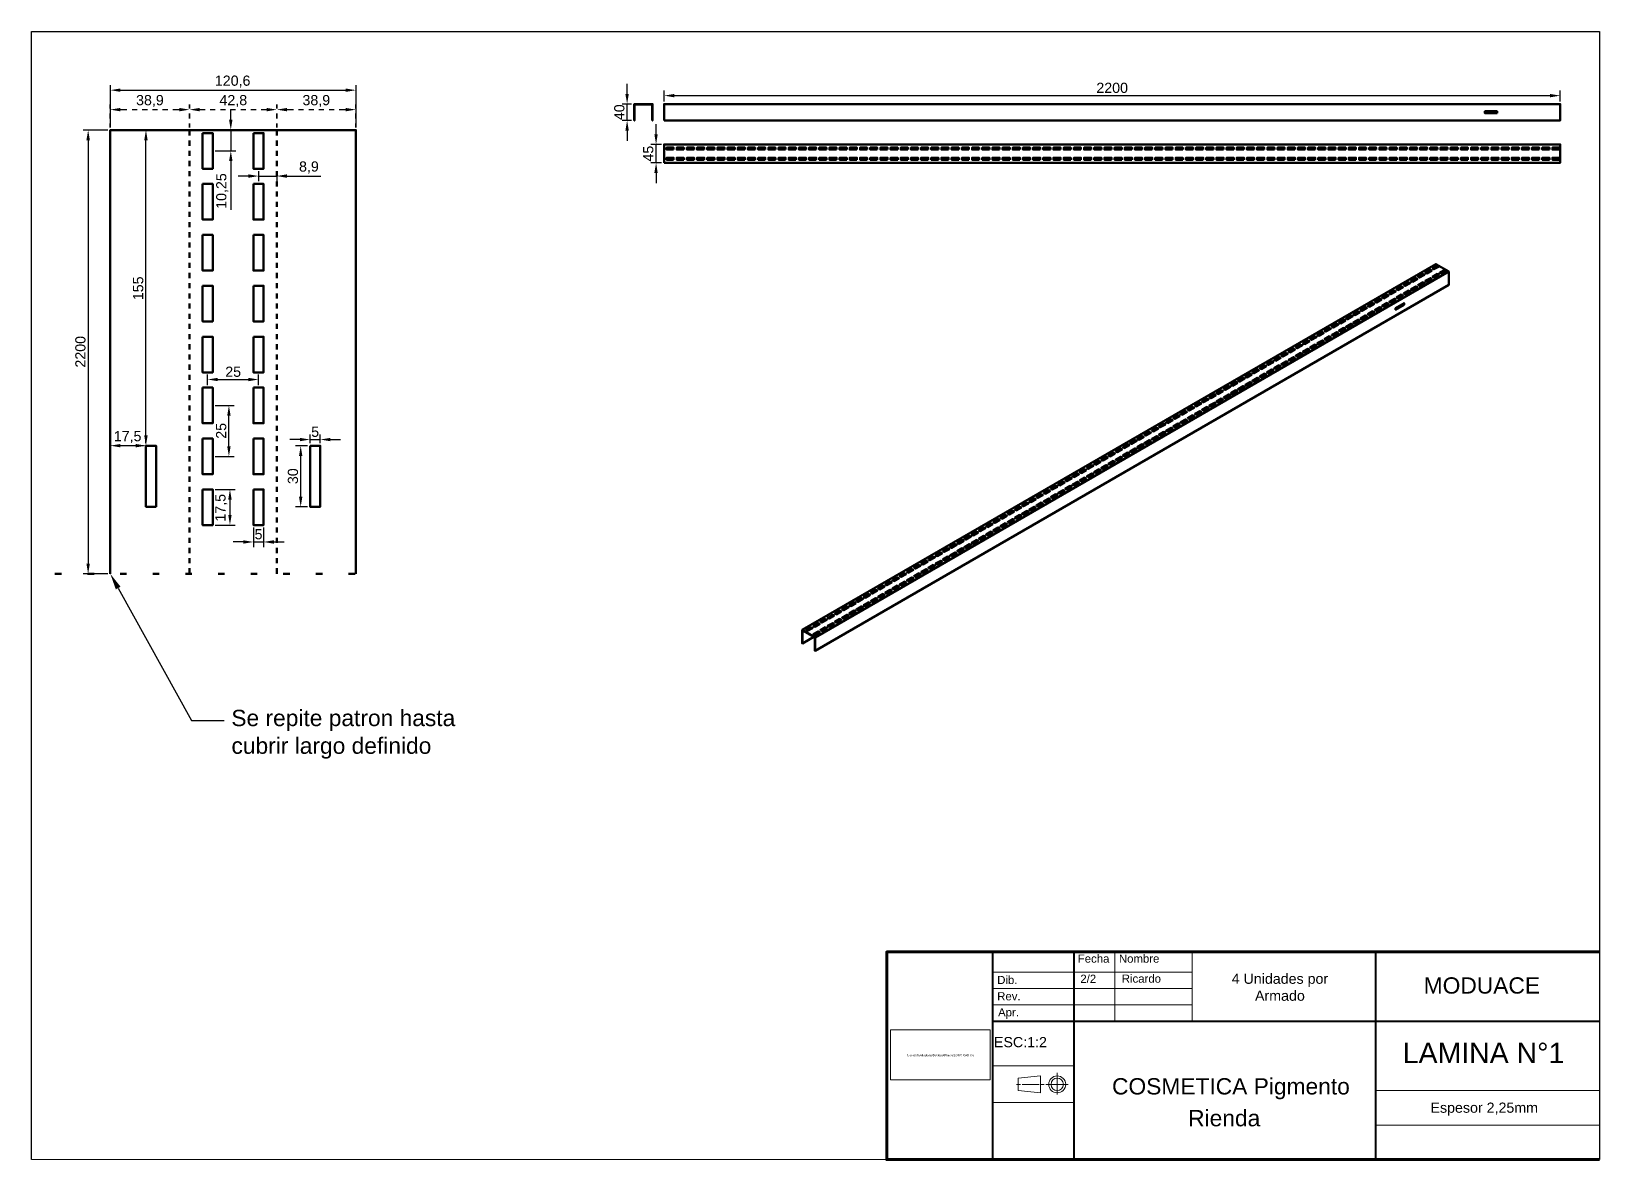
# Paper-space layout 'Rienda' of a CAD drawing. Header units: millimetres. Extents: x 25 to 410, y 10 to 287.
import ezdxf

# ---------------------------------------------------------------- set-up
doc = ezdxf.new("R2010")
doc.units = ezdxf.units.MM
for name, color, linetype in [('PDF4_0', 7, 'Continuous'), ('PDF4_MD_Visible', 7, 'Continuous'), ('PDF4_Rotulo', 7, 'Continuous'), ('PDF4_Texto', 7, 'Continuous')]:
    doc.layers.add(name, color=color, linetype=linetype)
doc.layers.add('PDF4_logo', color=7, linetype='Continuous', true_color=0xffffff)
doc.styles.add('PDF Arial', font='arial.ttf')
doc.styles.get("Standard").update_dxf_attribs({"font": 'arial.ttf'})
doc.dimstyles.new('ISO-25', dxfattribs={"dimtxt": 2.5, "dimasz": 2.5, "dimexe": 1.25, "dimexo": 0.625, "dimtad": 1, "dimtxsty": 'Standard', "dimcen": 2.5, "dimadec": 0, "dimazin": 0, "dimtfac": 1, "dimtmove": 0, "dimatfit": 3, "dimfxl": 1, "dimarcsym": 0})

psp = doc.layouts.new('Rienda')

# ---------------------------------------------------------------- texts
at = {"layer": 'PDF4_Texto', "attachment_point": 7, "style": 'PDF Arial'}
for s, insert, char_height in [('120,6', (70.205, 273.186), 2.5), ('38,9', (50.865, 268.409), 2.5), ('42,8', (71.341, 268.409), 2.5), ('38,9', (91.715, 268.409), 2.5), ('8,9', (90.869, 252.105), 2.5), ('25', (72.762, 202.152), 2.5), ('17,5', (45.391, 185.908), 2.5), ('5', (93.862, 187.409), 2.5), ('5', (79.961, 162.267), 2.5), ('Se repite patron hasta', (74.25, 115.225), 4.00002), ('cubrir largo definido', (74.282, 108.424), 4.00002), ('Fecha   Nombre', (282.051, 58.326), 2.00001), ('Dib.', (262.272, 53.084), 2), ('2/2', (282.676, 53.375), 2), ('Ricardo', (292.855, 53.41), 2), ('MODUACE', (366.971, 50.702), 4), ('Rev.', (262.268, 49.084), 2), ('Apr.', (262.487, 44.561), 2), ('ESC:1:2', (261.47, 37.567), 2.5), ('LAMINA N°1', (361.829, 33.694), 5), ('COSMETICA Pigmento', (290.459, 24.792), 4.00002), ('          Espesor 2,25mm', (358.936, 20.755), 2.50001), ('Rienda', (309.145, 18.128), 4)]:
    psp.add_mtext(s, dxfattribs=dict(at, insert=insert, char_height=char_height))
at = {"layer": 'PDF4_Texto', "char_height": 2.5, "attachment_point": 7, "rotation": 90, "style": 'PDF Arial'}
for s, insert in [('10,25', (73.494, 243.434)), ('155', (52.66, 221)), ('2200', (38.472, 204.453)), ('25', (73.032, 186.985)), ('30', (90.653, 175.851)), ('17,5', (73.284, 166.639))]:
    psp.add_mtext(s, dxfattribs=dict(at, insert=insert))
at = {"layer": 'PDF4_Texto', "insert": (331.673, 52.317), "char_height": 2.50001, "width": 31.96962, "attachment_point": 5, "style": 'PDF Arial'}
psp.add_mtext('4 Unidades por Armado', dxfattribs=at)
at = {"layer": 'PDF4_Texto', "color": 7, "true_color": 0xffffff, "insert": (240.073, 35.246), "char_height": 0.51026, "attachment_point": 7, "style": 'PDF Arial'}
psp.add_mtext('\\\\Users\\\\eliovilaplana\\\\Desktop\\\\Planos\\\\LOGO CAD.jpg', dxfattribs=at)

# ---------------------------------------------------------------- blocks, each defined once
blk = doc.blocks.new('*D339')
at = {"color": 0, "lineweight": -2, "transparency": 16777216}
for p, q in [((180.49, 269.77), (180.49, 272.47)), ((182.99, 271.22), (397.99, 271.22)), ((400.49, 269.77), (400.49, 272.47))]:
    blk.add_line(p, q, dxfattribs=at)
at = {"color": 0, "transparency": 16777216}
for points in [[(182.99, 271.64), (182.99, 270.81), (180.49, 271.22)], [(397.99, 271.64), (397.99, 270.81), (400.49, 271.22)]]:
    blk.add_solid(points, dxfattribs=at)
at = {"layer": 'Defpoints', "color": 0, "transparency": 16777216}
for p in [(400.49, 271.22), (180.49, 269.15), (400.49, 269.15)]:
    blk.add_point(p, dxfattribs=at)
at = {"color": 0, "transparency": 16777216, "insert": (290.49, 273.12), "char_height": 2.5, "attachment_point": 5}
blk.add_mtext('2200', dxfattribs=at)
blk = doc.blocks.new('*D340')
at = {"color": 0, "lineweight": -2, "transparency": 16777216}
for p, q in [((171.41, 271.65), (171.41, 274.15)), ((172.52, 269.15), (170.16, 269.15)), ((171.41, 265.15), (171.41, 269.15)), ((172.52, 265.15), (170.16, 265.15)), ((171.41, 262.65), (171.41, 260.15))]:
    blk.add_line(p, q, dxfattribs=at)
at = {"color": 0, "transparency": 16777216}
for points in [[(170.99, 271.65), (171.83, 271.65), (171.41, 269.15)], [(170.99, 262.65), (171.83, 262.65), (171.41, 265.15)]]:
    blk.add_solid(points, dxfattribs=at)
at = {"layer": 'Defpoints', "color": 0, "transparency": 16777216}
for p in [(171.41, 269.15), (173.15, 269.15), (173.15, 265.15)]:
    blk.add_point(p, dxfattribs=at)
at = {"color": 0, "transparency": 16777216, "insert": (169.51, 267.15), "char_height": 2.5, "attachment_point": 5, "rotation": 90}
blk.add_mtext('40', dxfattribs=at)
blk = doc.blocks.new('*D341')
at = {"color": 0, "lineweight": -2, "transparency": 16777216}
for p, q in [((178.52, 261.73), (178.52, 264.23)), ((179.86, 259.23), (177.27, 259.23)), ((178.52, 254.73), (178.52, 259.23)), ((179.86, 254.73), (177.27, 254.73)), ((178.52, 252.23), (178.52, 249.73))]:
    blk.add_line(p, q, dxfattribs=at)
at = {"color": 0, "transparency": 16777216}
for points in [[(178.1, 261.73), (178.93, 261.73), (178.52, 259.23)], [(178.1, 252.23), (178.93, 252.23), (178.52, 254.73)]]:
    blk.add_solid(points, dxfattribs=at)
at = {"layer": 'Defpoints', "color": 0, "transparency": 16777216}
for p in [(178.52, 259.23), (180.49, 259.23), (180.49, 254.73)]:
    blk.add_point(p, dxfattribs=at)
at = {"color": 0, "transparency": 16777216, "insert": (176.62, 256.98), "char_height": 2.5, "attachment_point": 5, "rotation": 90}
blk.add_mtext('45', dxfattribs=at)

# ---------------------------------------------------------------- dimensions: what is measured, and where the dimension line sits
for base, p1, p2, text, picture, middle in [((171.41, 269.145), (173.148, 265.145), (173.148, 269.145), '40', '*D340', (171.41, 267.145)), ((178.516, 259.232), (180.486, 254.732), (180.486, 259.232), '45', '*D341', (178.516, 256.982))]:
    dim = psp.add_linear_dim(base=base, p1=p1, p2=p2, angle=90, text=text, dimstyle='ISO-25')
    dim.commit()
    dim.dimension.update_dxf_attribs({"geometry": picture, "text_midpoint": middle, "dimtype": 160})
dim = psp.add_linear_dim(base=(400.487, 271.223), p1=(180.486, 269.145), p2=(400.487, 269.145), text='2200', dimstyle='ISO-25')
dim.commit()
dim.dimension.update_dxf_attribs({"geometry": '*D339', "text_midpoint": (290.486, 273.124)})

# ---------------------------------------------------------------- linework, layer by layer
at = {"layer": 'PDF4_0', "lineweight": 25}
for points in [[(25.159, 10), (25.159, 287.001), (410.161, 287.001), (410.161, 10)], [(44.535, 273.811), (44.535, 263.409), (44.535, 264.346)], [(104.835, 273.811), (104.835, 263.409), (104.835, 264.346)], [(47.035, 272.561), (102.335, 272.561)], [(44.535, 268.096), (44.535, 269.034)], [(44.535, 265.596), (44.535, 266.846)], [(47.035, 267.784), (48.635, 267.784)], [(49.885, 267.784), (51.135, 267.784)], [(52.385, 267.784), (53.635, 267.784)], [(54.885, 267.784), (56.135, 267.784)], [(57.385, 267.784), (58.635, 267.784)], [(59.885, 267.784), (61.485, 267.784)], [(66.485, 267.784), (67.81, 267.784)], [(69.06, 267.784), (70.31, 267.784)], [(71.56, 267.784), (72.81, 267.784)], [(74.06, 267.784), (75.31, 267.784)], [(74.119, 265.284), (74.119, 267.784)], [(76.56, 267.784), (77.81, 267.784)], [(79.06, 267.784), (80.31, 267.784)], [(81.56, 267.784), (82.886, 267.784)], [(87.886, 267.784), (89.485, 267.784)], [(90.736, 267.784), (91.985, 267.784)], [(93.236, 267.784), (94.485, 267.784)], [(95.736, 267.784), (96.985, 267.784)], [(98.236, 267.784), (99.485, 267.784)], [(100.736, 267.784), (102.335, 267.784)], [(104.835, 268.096), (104.835, 269.034)], [(104.835, 265.596), (104.835, 266.846)], [(43.91, 262.784), (37.847, 262.784)], [(52.66, 262.784), (52.035, 262.784)], [(70.31, 262.784), (75.368, 262.784)], [(74.119, 262.784), (74.119, 257.659)], [(39.097, 260.284), (39.097, 156.327)], [(53.285, 187.783), (53.285, 260.284)], [(70.31, 257.659), (75.368, 257.659)], [(74.119, 255.159), (74.119, 243.189)], [(78.435, 251.48), (75.935, 251.48)], [(80.935, 252.659), (80.935, 250.23)], [(80.935, 251.48), (85.386, 251.48)], [(85.386, 252.659), (85.386, 250.23)], [(87.886, 251.48), (96.195, 251.48)], [(68.435, 200.158), (68.435, 202.776)], [(70.935, 201.527), (78.435, 201.527)], [(80.935, 200.158), (80.935, 202.776)], [(70.31, 195.158), (74.907, 195.158)], [(73.656, 185.158), (73.656, 192.658)], [(44.535, 185.908), (44.535, 186.533)], [(50.785, 185.283), (47.035, 185.283)], [(52.66, 185.283), (52.035, 185.283)], [(53.285, 185.908), (53.285, 186.533)], [(91.085, 186.785), (88.585, 186.785)], [(92.961, 185.283), (90.027, 185.283)], [(93.585, 185.908), (93.585, 188.035)], [(93.585, 186.785), (96.085, 186.785)], [(96.085, 185.908), (96.085, 188.035)], [(98.585, 186.785), (101.085, 186.785)], [(70.31, 182.658), (74.907, 182.658)], [(91.278, 172.783), (91.278, 182.783)], [(70.31, 174.533), (75.159, 174.533)], [(73.909, 172.033), (73.909, 168.283)], [(92.961, 170.283), (90.027, 170.283)], [(70.31, 165.783), (75.159, 165.783)], [(79.685, 165.158), (79.685, 160.392)], [(82.185, 165.158), (82.185, 160.392)], [(77.185, 161.642), (74.685, 161.642)], [(79.685, 161.642), (82.185, 161.642)], [(84.685, 161.642), (87.185, 161.642)], [(43.91, 153.827), (37.847, 153.827)], [(46.474, 150.328), (64.5, 117.815), (72.5, 117.815)]]:
    psp.add_lwpolyline(points, dxfattribs=at)
at = {"layer": 'PDF4_0', "lineweight": 0}
psp.add_lwpolyline([(25.159, 10), (410.161, 10), (410.161, 287.001), (25.159, 287.001)], close=True, dxfattribs=at)
at = {"layer": 'PDF4_0', "lineweight": 25}
for points in [[(63.985, 269.034), (63.985, 268.096)], [(63.985, 266.846), (63.985, 265.596)], [(85.386, 269.034), (85.386, 268.096)], [(85.386, 266.846), (85.386, 265.596)], [(63.985, 264.346), (63.985, 263.409)], [(85.386, 264.346), (85.386, 263.409)]]:
    psp.add_lwpolyline(points, close=True, dxfattribs=at)
at = {"layer": 'PDF4_0', "lineweight": 50}
for points in [[(63.985, 262.784), (44.535, 262.784), (44.535, 153.827)], [(85.386, 262.784), (63.985, 262.784), (63.985, 261.431)], [(85.386, 261.431), (85.386, 262.784), (104.835, 262.784), (104.835, 153.827)], [(63.985, 260.181), (63.985, 258.931)], [(85.386, 260.181), (85.386, 258.931)], [(63.985, 257.681), (63.985, 256.43)], [(63.985, 255.181), (63.985, 253.93)], [(85.386, 257.681), (85.386, 256.43)], [(85.386, 255.181), (85.386, 253.93)], [(63.985, 252.681), (63.985, 251.43)], [(85.386, 252.681), (85.386, 251.43)], [(63.985, 250.181), (63.985, 248.93)], [(63.985, 247.681), (63.985, 246.43)], [(85.386, 250.181), (85.386, 248.93)], [(85.386, 247.681), (85.386, 246.43)], [(63.985, 245.181), (63.985, 243.93)], [(63.985, 242.681), (63.985, 241.43)], [(85.386, 245.181), (85.386, 243.93)], [(85.386, 242.681), (85.386, 241.43)], [(63.985, 240.181), (63.985, 238.93)], [(85.386, 240.181), (85.386, 238.93)], [(63.985, 237.68), (63.985, 236.43)], [(63.985, 235.18), (63.985, 233.93)], [(85.386, 237.68), (85.386, 236.43)], [(85.386, 235.18), (85.386, 233.93)], [(63.985, 232.68), (63.985, 231.43)], [(85.386, 232.68), (85.386, 231.43)], [(63.985, 230.18), (63.985, 228.93)], [(63.985, 227.68), (63.985, 226.43)], [(85.386, 230.18), (85.386, 228.93)], [(85.386, 227.68), (85.386, 226.43)], [(63.985, 225.18), (63.985, 223.93)], [(85.386, 225.18), (85.386, 223.93)], [(63.985, 222.68), (63.985, 221.43)], [(63.985, 220.18), (63.985, 218.93)], [(85.386, 222.68), (85.386, 221.43)], [(85.386, 220.18), (85.386, 218.93)], [(63.985, 217.68), (63.985, 216.43)], [(85.386, 217.68), (85.386, 216.43)], [(63.985, 215.18), (63.985, 213.93)], [(63.985, 212.68), (63.985, 211.43)], [(85.386, 215.18), (85.386, 213.93)], [(85.386, 212.68), (85.386, 211.43)], [(63.985, 210.18), (63.985, 208.93)], [(85.386, 210.18), (85.386, 208.93)], [(63.985, 207.68), (63.985, 206.43)], [(63.985, 205.18), (63.985, 203.93)], [(85.386, 207.68), (85.386, 206.43)], [(85.386, 205.18), (85.386, 203.93)], [(63.985, 202.68), (63.985, 201.43)], [(85.386, 202.68), (85.386, 201.43)], [(63.985, 200.18), (63.985, 198.93)], [(63.985, 197.68), (63.985, 196.43)], [(85.386, 200.18), (85.386, 198.93)], [(85.386, 197.68), (85.386, 196.43)], [(63.985, 195.18), (63.985, 193.93)], [(63.985, 192.68), (63.985, 191.43)], [(85.386, 195.18), (85.386, 193.93)], [(85.386, 192.68), (85.386, 191.43)], [(63.985, 190.18), (63.985, 188.93)], [(85.386, 190.18), (85.386, 188.93)], [(63.985, 187.68), (63.985, 186.43)], [(63.985, 185.18), (63.985, 183.93)], [(85.386, 187.68), (85.386, 186.43)], [(85.386, 185.18), (85.386, 183.93)], [(63.985, 182.68), (63.985, 181.43)], [(85.386, 182.68), (85.386, 181.43)], [(63.985, 180.18), (63.985, 178.93)], [(63.985, 177.68), (63.985, 176.43)], [(85.386, 180.18), (85.386, 178.93)], [(85.386, 177.68), (85.386, 176.43)], [(63.985, 175.18), (63.985, 173.93)], [(85.386, 175.18), (85.386, 173.93)], [(63.985, 172.68), (63.985, 171.43)], [(63.985, 170.18), (63.985, 168.93)], [(85.386, 172.68), (85.386, 171.43)], [(85.386, 170.18), (85.386, 168.93)], [(63.985, 167.68), (63.985, 166.43)], [(85.386, 167.68), (85.386, 166.43)], [(63.985, 165.18), (63.985, 163.93)], [(63.985, 162.68), (63.985, 161.43)], [(85.386, 165.18), (85.386, 163.93)], [(85.386, 162.68), (85.386, 161.43)], [(63.985, 160.18), (63.985, 158.93)], [(85.386, 160.18), (85.386, 158.93)], [(63.985, 157.68), (63.985, 156.43)], [(63.985, 155.18), (63.985, 153.827)], [(85.386, 157.68), (85.386, 156.43)], [(85.386, 155.18), (85.386, 153.827)], [(32.522, 153.827), (30.917, 153.827)], [(40.536, 153.827), (38.931, 153.827)], [(48.549, 153.827), (46.944, 153.827)], [(56.562, 153.827), (54.957, 153.827)], [(64.576, 153.827), (62.971, 153.827)], [(72.589, 153.827), (70.984, 153.827)], [(80.602, 153.827), (78.997, 153.827)], [(88.616, 153.827), (87.011, 153.827)], [(96.629, 153.827), (95.024, 153.827)], [(104.642, 153.827), (103.037, 153.827)]]:
    psp.add_lwpolyline(points, dxfattribs=at)
for points in [[(67.185, 262.034), (67.185, 253.283), (69.685, 253.283), (69.685, 262.034)], [(79.685, 262.034), (79.685, 253.283), (82.185, 253.283), (82.185, 262.034)], [(67.185, 249.534), (67.185, 240.783), (69.685, 240.783), (69.685, 249.534)], [(79.685, 249.534), (79.685, 240.783), (82.185, 240.783), (82.185, 249.534)], [(67.185, 237.034), (67.185, 228.283), (69.685, 228.283), (69.685, 237.034)], [(79.685, 237.034), (79.685, 228.283), (82.185, 228.283), (82.185, 237.034)], [(67.185, 224.534), (67.185, 215.783), (69.685, 215.783), (69.685, 224.534)], [(79.685, 224.534), (79.685, 215.783), (82.185, 215.783), (82.185, 224.534)], [(67.185, 212.034), (67.185, 203.283), (69.685, 203.283), (69.685, 212.034)], [(79.685, 212.034), (79.685, 203.283), (82.185, 203.283), (82.185, 212.034)], [(67.185, 199.533), (67.185, 190.783), (69.685, 190.783), (69.685, 199.533)], [(79.685, 199.533), (79.685, 190.783), (82.185, 190.783), (82.185, 199.533)], [(55.785, 170.283), (55.785, 185.283), (53.285, 185.283), (53.285, 170.283)], [(67.185, 187.033), (67.185, 178.283), (69.685, 178.283), (69.685, 187.033)], [(79.685, 187.033), (79.685, 178.283), (82.185, 178.283), (82.185, 187.033)], [(93.585, 185.283), (93.585, 170.283), (96.085, 170.283), (96.085, 185.283)], [(67.185, 174.533), (67.185, 165.783), (69.685, 165.783), (69.685, 174.533)], [(79.685, 174.533), (79.685, 165.783), (82.185, 165.783), (82.185, 174.533)]]:
    psp.add_lwpolyline(points, close=True, dxfattribs=at)
at = {"layer": 'PDF4_0', "transparency": 33554559}
for points in [[(47.035, 272.977), (47.035, 272.144), (44.535, 272.561)], [(102.335, 272.977), (102.335, 272.144), (104.835, 272.561)], [(47.035, 268.2), (47.035, 267.367), (44.535, 267.784)], [(61.485, 268.2), (61.485, 267.367), (63.985, 267.784)], [(66.485, 268.2), (66.485, 267.367), (63.985, 267.784)], [(82.886, 268.2), (82.886, 267.367), (85.386, 267.784)], [(87.886, 268.2), (87.886, 267.367), (85.386, 267.784)], [(102.335, 268.2), (102.335, 267.367), (104.835, 267.784)], [(38.68, 260.284), (39.514, 260.284), (39.097, 262.784)], [(52.868, 260.284), (53.702, 260.284), (53.285, 262.784)], [(73.702, 265.284), (74.535, 265.284), (74.119, 262.784)], [(73.702, 255.159), (74.535, 255.159), (74.119, 257.659)], [(78.435, 251.897), (78.435, 251.063), (80.935, 251.48)], [(87.886, 251.897), (87.886, 251.063), (85.386, 251.48)], [(70.935, 201.943), (70.935, 201.11), (68.435, 201.527)], [(78.435, 201.943), (78.435, 201.11), (80.935, 201.527)], [(73.24, 192.658), (74.074, 192.658), (73.656, 195.158)], [(47.035, 185.7), (47.035, 184.867), (44.535, 185.283)], [(50.785, 185.7), (50.785, 184.867), (53.285, 185.283)], [(52.868, 187.783), (53.702, 187.783), (53.285, 185.283)], [(73.24, 185.158), (74.074, 185.158), (73.656, 182.658)], [(90.861, 182.783), (91.694, 182.783), (91.278, 185.283)], [(91.085, 187.201), (91.085, 186.368), (93.585, 186.785)], [(98.585, 187.201), (98.585, 186.368), (96.085, 186.785)], [(73.493, 172.033), (74.326, 172.033), (73.909, 174.533)], [(90.861, 172.783), (91.694, 172.783), (91.278, 170.283)], [(73.493, 168.283), (74.326, 168.283), (73.909, 165.783)], [(77.185, 162.059), (77.185, 161.225), (79.685, 161.642)], [(84.685, 162.059), (84.685, 161.225), (82.185, 161.642)], [(38.68, 156.327), (39.514, 156.327), (39.097, 153.827)], [(45.892, 150.005), (44.535, 153.827), (47.057, 150.652)]]:
    psp.add_solid(points, dxfattribs=at)
at = {"layer": 'PDF4_logo', "lineweight": 13}
psp.add_lwpolyline([(236.067, 29.608), (236.067, 41.854), (260.56, 41.854), (260.56, 29.608)], close=True, dxfattribs=at)
at = {"layer": 'PDF4_MD_Visible', "lineweight": 50}
for points in [[(177.538, 265.145), (177.648, 265.145), (177.648, 269.145), (173.148, 269.145), (173.148, 265.145), (173.257, 265.145), (173.257, 269.035), (177.538, 269.035)], [(180.486, 265.145), (400.487, 265.145), (400.487, 269.145), (180.486, 269.145)], [(384.987, 266.895), (381.987, 266.895), (381.987, 267.395), (384.987, 267.395)], [(180.486, 254.732), (180.486, 259.232), (400.487, 259.232), (400.487, 254.732)], [(182.835, 257.982), (181.085, 257.982), (181.085, 258.482), (182.835, 258.482)], [(185.335, 257.982), (183.586, 257.982), (183.586, 258.482), (185.335, 258.482)], [(187.835, 257.982), (186.086, 257.982), (186.086, 258.482), (187.835, 258.482)], [(190.335, 257.982), (188.586, 257.982), (188.586, 258.482), (190.335, 258.482)], [(192.835, 257.982), (191.086, 257.982), (191.086, 258.482), (192.835, 258.482)], [(195.335, 257.982), (193.586, 257.982), (193.586, 258.482), (195.335, 258.482)], [(197.835, 257.982), (196.086, 257.982), (196.086, 258.482), (197.835, 258.482)], [(200.335, 257.982), (198.586, 257.982), (198.586, 258.482), (200.335, 258.482)], [(202.835, 257.982), (201.086, 257.982), (201.086, 258.482), (202.835, 258.482)], [(205.335, 257.982), (203.586, 257.982), (203.586, 258.482), (205.335, 258.482)], [(207.835, 257.982), (206.086, 257.982), (206.086, 258.482), (207.835, 258.482)], [(210.335, 257.982), (208.586, 257.982), (208.586, 258.482), (210.335, 258.482)], [(212.836, 257.982), (211.086, 257.982), (211.086, 258.482), (212.836, 258.482)], [(215.336, 257.982), (213.586, 257.982), (213.586, 258.482), (215.336, 258.482)], [(217.836, 257.982), (216.086, 257.982), (216.086, 258.482), (217.836, 258.482)], [(220.336, 257.982), (218.586, 257.982), (218.586, 258.482), (220.336, 258.482)], [(222.836, 257.982), (221.086, 257.982), (221.086, 258.482), (222.836, 258.482)], [(225.336, 257.982), (223.586, 257.982), (223.586, 258.482), (225.336, 258.482)], [(227.836, 257.982), (226.086, 257.982), (226.086, 258.482), (227.836, 258.482)], [(230.336, 257.982), (228.586, 257.982), (228.586, 258.482), (230.336, 258.482)], [(232.836, 257.982), (231.086, 257.982), (231.086, 258.482), (232.836, 258.482)], [(235.336, 257.982), (233.586, 257.982), (233.586, 258.482), (235.336, 258.482)], [(237.836, 257.982), (236.086, 257.982), (236.086, 258.482), (237.836, 258.482)], [(240.336, 257.982), (238.586, 257.982), (238.586, 258.482), (240.336, 258.482)], [(242.836, 257.982), (241.086, 257.982), (241.086, 258.482), (242.836, 258.482)], [(245.336, 257.982), (243.586, 257.982), (243.586, 258.482), (245.336, 258.482)], [(247.836, 257.982), (246.086, 257.982), (246.086, 258.482), (247.836, 258.482)], [(250.336, 257.982), (248.586, 257.982), (248.586, 258.482), (250.336, 258.482)], [(252.836, 257.982), (251.086, 257.982), (251.086, 258.482), (252.836, 258.482)], [(255.336, 257.982), (253.586, 257.982), (253.586, 258.482), (255.336, 258.482)], [(257.836, 257.982), (256.086, 257.982), (256.086, 258.482), (257.836, 258.482)], [(260.336, 257.982), (258.586, 257.982), (258.586, 258.482), (260.336, 258.482)], [(262.836, 257.982), (261.086, 257.982), (261.086, 258.482), (262.836, 258.482)], [(265.336, 257.982), (263.586, 257.982), (263.586, 258.482), (265.336, 258.482)], [(267.836, 257.982), (266.086, 257.982), (266.086, 258.482), (267.836, 258.482)], [(270.336, 257.982), (268.586, 257.982), (268.586, 258.482), (270.336, 258.482)], [(272.836, 257.982), (271.086, 257.982), (271.086, 258.482), (272.836, 258.482)], [(275.336, 257.982), (273.586, 257.982), (273.586, 258.482), (275.336, 258.482)], [(277.836, 257.982), (276.086, 257.982), (276.086, 258.482), (277.836, 258.482)], [(280.336, 257.982), (278.586, 257.982), (278.586, 258.482), (280.336, 258.482)], [(282.836, 257.982), (281.086, 257.982), (281.086, 258.482), (282.836, 258.482)], [(285.336, 257.982), (283.586, 257.982), (283.586, 258.482), (285.336, 258.482)], [(287.836, 257.982), (286.086, 257.982), (286.086, 258.482), (287.836, 258.482)], [(290.336, 257.982), (288.586, 257.982), (288.586, 258.482), (290.336, 258.482)], [(292.836, 257.982), (291.086, 257.982), (291.086, 258.482), (292.836, 258.482)], [(295.336, 257.982), (293.586, 257.982), (293.586, 258.482), (295.336, 258.482)], [(297.836, 257.982), (296.086, 257.982), (296.086, 258.482), (297.836, 258.482)], [(300.336, 257.982), (298.586, 257.982), (298.586, 258.482), (300.336, 258.482)], [(302.836, 257.982), (301.086, 257.982), (301.086, 258.482), (302.836, 258.482)], [(305.336, 257.982), (303.586, 257.982), (303.586, 258.482), (305.336, 258.482)], [(307.836, 257.982), (306.086, 257.982), (306.086, 258.482), (307.836, 258.482)], [(310.336, 257.982), (308.586, 257.982), (308.586, 258.482), (310.336, 258.482)], [(312.836, 257.982), (311.086, 257.982), (311.086, 258.482), (312.836, 258.482)], [(315.336, 257.982), (313.586, 257.982), (313.586, 258.482), (315.336, 258.482)], [(317.836, 257.982), (316.086, 257.982), (316.086, 258.482), (317.836, 258.482)], [(320.336, 257.982), (318.586, 257.982), (318.586, 258.482), (320.336, 258.482)], [(322.836, 257.982), (321.086, 257.982), (321.086, 258.482), (322.836, 258.482)], [(325.336, 257.982), (323.586, 257.982), (323.586, 258.482), (325.336, 258.482)], [(327.836, 257.982), (326.086, 257.982), (326.086, 258.482), (327.836, 258.482)], [(330.336, 257.982), (328.586, 257.982), (328.586, 258.482), (330.336, 258.482)], [(332.836, 257.982), (331.086, 257.982), (331.086, 258.482), (332.836, 258.482)], [(335.337, 257.982), (333.586, 257.982), (333.586, 258.482), (335.337, 258.482)], [(337.837, 257.982), (336.086, 257.982), (336.086, 258.482), (337.837, 258.482)], [(340.337, 257.982), (338.586, 257.982), (338.586, 258.482), (340.337, 258.482)], [(342.837, 257.982), (341.086, 257.982), (341.086, 258.482), (342.837, 258.482)], [(345.337, 257.982), (343.586, 257.982), (343.586, 258.482), (345.337, 258.482)], [(347.837, 257.982), (346.086, 257.982), (346.086, 258.482), (347.837, 258.482)], [(350.337, 257.982), (348.587, 257.982), (348.587, 258.482), (350.337, 258.482)], [(352.837, 257.982), (351.087, 257.982), (351.087, 258.482), (352.837, 258.482)], [(355.337, 257.982), (353.587, 257.982), (353.587, 258.482), (355.337, 258.482)], [(357.837, 257.982), (356.087, 257.982), (356.087, 258.482), (357.837, 258.482)], [(360.337, 257.982), (358.587, 257.982), (358.587, 258.482), (360.337, 258.482)], [(362.837, 257.982), (361.087, 257.982), (361.087, 258.482), (362.837, 258.482)], [(365.337, 257.982), (363.587, 257.982), (363.587, 258.482), (365.337, 258.482)], [(367.837, 257.982), (366.087, 257.982), (366.087, 258.482), (367.837, 258.482)], [(370.337, 257.982), (368.587, 257.982), (368.587, 258.482), (370.337, 258.482)], [(372.837, 257.982), (371.087, 257.982), (371.087, 258.482), (372.837, 258.482)], [(375.337, 257.982), (373.587, 257.982), (373.587, 258.482), (375.337, 258.482)], [(377.837, 257.982), (376.087, 257.982), (376.087, 258.482), (377.837, 258.482)], [(380.337, 257.982), (378.587, 257.982), (378.587, 258.482), (380.337, 258.482)], [(382.837, 257.982), (381.087, 257.982), (381.087, 258.482), (382.837, 258.482)], [(385.337, 257.982), (383.587, 257.982), (383.587, 258.482), (385.337, 258.482)], [(387.837, 257.982), (386.087, 257.982), (386.087, 258.482), (387.837, 258.482)], [(390.337, 257.982), (388.587, 257.982), (388.587, 258.482), (390.337, 258.482)], [(392.837, 257.982), (391.087, 257.982), (391.087, 258.482), (392.837, 258.482)], [(395.337, 257.982), (393.587, 257.982), (393.587, 258.482), (395.337, 258.482)], [(397.837, 257.982), (396.087, 257.982), (396.087, 258.482), (397.837, 258.482)], [(400.337, 257.982), (398.587, 257.982), (398.587, 258.482), (400.337, 258.482)], [(182.835, 255.482), (181.085, 255.482), (181.085, 255.982), (182.835, 255.982)], [(185.335, 255.482), (183.586, 255.482), (183.586, 255.982), (185.335, 255.982)], [(187.835, 255.482), (186.086, 255.482), (186.086, 255.982), (187.835, 255.982)], [(190.335, 255.482), (188.586, 255.482), (188.586, 255.982), (190.335, 255.982)], [(192.835, 255.482), (191.086, 255.482), (191.086, 255.982), (192.835, 255.982)], [(195.335, 255.482), (193.586, 255.482), (193.586, 255.982), (195.335, 255.982)], [(197.835, 255.482), (196.086, 255.482), (196.086, 255.982), (197.835, 255.982)], [(200.335, 255.482), (198.586, 255.482), (198.586, 255.982), (200.335, 255.982)], [(202.835, 255.482), (201.086, 255.482), (201.086, 255.982), (202.835, 255.982)], [(205.335, 255.482), (203.586, 255.482), (203.586, 255.982), (205.335, 255.982)], [(207.835, 255.482), (206.086, 255.482), (206.086, 255.982), (207.835, 255.982)], [(210.335, 255.482), (208.586, 255.482), (208.586, 255.982), (210.335, 255.982)], [(212.836, 255.482), (211.086, 255.482), (211.086, 255.982), (212.836, 255.982)], [(215.336, 255.482), (213.586, 255.482), (213.586, 255.982), (215.336, 255.982)], [(217.836, 255.482), (216.086, 255.482), (216.086, 255.982), (217.836, 255.982)], [(220.336, 255.482), (218.586, 255.482), (218.586, 255.982), (220.336, 255.982)], [(222.836, 255.482), (221.086, 255.482), (221.086, 255.982), (222.836, 255.982)], [(225.336, 255.482), (223.586, 255.482), (223.586, 255.982), (225.336, 255.982)], [(227.836, 255.482), (226.086, 255.482), (226.086, 255.982), (227.836, 255.982)], [(230.336, 255.482), (228.586, 255.482), (228.586, 255.982), (230.336, 255.982)], [(232.836, 255.482), (231.086, 255.482), (231.086, 255.982), (232.836, 255.982)], [(235.336, 255.482), (233.586, 255.482), (233.586, 255.982), (235.336, 255.982)], [(237.836, 255.482), (236.086, 255.482), (236.086, 255.982), (237.836, 255.982)], [(240.336, 255.482), (238.586, 255.482), (238.586, 255.982), (240.336, 255.982)], [(242.836, 255.482), (241.086, 255.482), (241.086, 255.982), (242.836, 255.982)], [(245.336, 255.482), (243.586, 255.482), (243.586, 255.982), (245.336, 255.982)], [(247.836, 255.482), (246.086, 255.482), (246.086, 255.982), (247.836, 255.982)], [(250.336, 255.482), (248.586, 255.482), (248.586, 255.982), (250.336, 255.982)], [(252.836, 255.482), (251.086, 255.482), (251.086, 255.982), (252.836, 255.982)], [(255.336, 255.482), (253.586, 255.482), (253.586, 255.982), (255.336, 255.982)], [(257.836, 255.482), (256.086, 255.482), (256.086, 255.982), (257.836, 255.982)], [(260.336, 255.482), (258.586, 255.482), (258.586, 255.982), (260.336, 255.982)], [(262.836, 255.482), (261.086, 255.482), (261.086, 255.982), (262.836, 255.982)], [(265.336, 255.482), (263.586, 255.482), (263.586, 255.982), (265.336, 255.982)], [(267.836, 255.482), (266.086, 255.482), (266.086, 255.982), (267.836, 255.982)], [(270.336, 255.482), (268.586, 255.482), (268.586, 255.982), (270.336, 255.982)], [(272.836, 255.482), (271.086, 255.482), (271.086, 255.982), (272.836, 255.982)], [(275.336, 255.482), (273.586, 255.482), (273.586, 255.982), (275.336, 255.982)], [(277.836, 255.482), (276.086, 255.482), (276.086, 255.982), (277.836, 255.982)], [(280.336, 255.482), (278.586, 255.482), (278.586, 255.982), (280.336, 255.982)], [(282.836, 255.482), (281.086, 255.482), (281.086, 255.982), (282.836, 255.982)], [(285.336, 255.482), (283.586, 255.482), (283.586, 255.982), (285.336, 255.982)], [(287.836, 255.482), (286.086, 255.482), (286.086, 255.982), (287.836, 255.982)], [(290.336, 255.482), (288.586, 255.482), (288.586, 255.982), (290.336, 255.982)], [(292.836, 255.482), (291.086, 255.482), (291.086, 255.982), (292.836, 255.982)], [(295.336, 255.482), (293.586, 255.482), (293.586, 255.982), (295.336, 255.982)], [(297.836, 255.482), (296.086, 255.482), (296.086, 255.982), (297.836, 255.982)], [(300.336, 255.482), (298.586, 255.482), (298.586, 255.982), (300.336, 255.982)], [(302.836, 255.482), (301.086, 255.482), (301.086, 255.982), (302.836, 255.982)], [(305.336, 255.482), (303.586, 255.482), (303.586, 255.982), (305.336, 255.982)], [(307.836, 255.482), (306.086, 255.482), (306.086, 255.982), (307.836, 255.982)], [(310.336, 255.482), (308.586, 255.482), (308.586, 255.982), (310.336, 255.982)], [(312.836, 255.482), (311.086, 255.482), (311.086, 255.982), (312.836, 255.982)], [(315.336, 255.482), (313.586, 255.482), (313.586, 255.982), (315.336, 255.982)], [(317.836, 255.482), (316.086, 255.482), (316.086, 255.982), (317.836, 255.982)], [(320.336, 255.482), (318.586, 255.482), (318.586, 255.982), (320.336, 255.982)], [(322.836, 255.482), (321.086, 255.482), (321.086, 255.982), (322.836, 255.982)], [(325.336, 255.482), (323.586, 255.482), (323.586, 255.982), (325.336, 255.982)], [(327.836, 255.482), (326.086, 255.482), (326.086, 255.982), (327.836, 255.982)], [(330.336, 255.482), (328.586, 255.482), (328.586, 255.982), (330.336, 255.982)], [(332.836, 255.482), (331.086, 255.482), (331.086, 255.982), (332.836, 255.982)], [(335.337, 255.482), (333.586, 255.482), (333.586, 255.982), (335.337, 255.982)], [(337.837, 255.482), (336.086, 255.482), (336.086, 255.982), (337.837, 255.982)], [(340.337, 255.482), (338.586, 255.482), (338.586, 255.982), (340.337, 255.982)], [(342.837, 255.482), (341.086, 255.482), (341.086, 255.982), (342.837, 255.982)], [(345.337, 255.482), (343.586, 255.482), (343.586, 255.982), (345.337, 255.982)], [(347.837, 255.482), (346.086, 255.482), (346.086, 255.982), (347.837, 255.982)], [(350.337, 255.482), (348.587, 255.482), (348.587, 255.982), (350.337, 255.982)], [(352.837, 255.482), (351.087, 255.482), (351.087, 255.982), (352.837, 255.982)], [(355.337, 255.482), (353.587, 255.482), (353.587, 255.982), (355.337, 255.982)], [(357.837, 255.482), (356.087, 255.482), (356.087, 255.982), (357.837, 255.982)], [(360.337, 255.482), (358.587, 255.482), (358.587, 255.982), (360.337, 255.982)], [(362.837, 255.482), (361.087, 255.482), (361.087, 255.982), (362.837, 255.982)], [(365.337, 255.482), (363.587, 255.482), (363.587, 255.982), (365.337, 255.982)], [(367.837, 255.482), (366.087, 255.482), (366.087, 255.982), (367.837, 255.982)], [(370.337, 255.482), (368.587, 255.482), (368.587, 255.982), (370.337, 255.982)], [(372.837, 255.482), (371.087, 255.482), (371.087, 255.982), (372.837, 255.982)], [(375.337, 255.482), (373.587, 255.482), (373.587, 255.982), (375.337, 255.982)], [(377.837, 255.482), (376.087, 255.482), (376.087, 255.982), (377.837, 255.982)], [(380.337, 255.482), (378.587, 255.482), (378.587, 255.982), (380.337, 255.982)], [(382.837, 255.482), (381.087, 255.482), (381.087, 255.982), (382.837, 255.982)], [(385.337, 255.482), (383.587, 255.482), (383.587, 255.982), (385.337, 255.982)], [(387.837, 255.482), (386.087, 255.482), (386.087, 255.982), (387.837, 255.982)], [(390.337, 255.482), (388.587, 255.482), (388.587, 255.982), (390.337, 255.982)], [(392.837, 255.482), (391.087, 255.482), (391.087, 255.982), (392.837, 255.982)], [(395.337, 255.482), (393.587, 255.482), (393.587, 255.982), (395.337, 255.982)], [(397.837, 255.482), (396.087, 255.482), (396.087, 255.982), (397.837, 255.982)], [(400.337, 255.482), (398.587, 255.482), (398.587, 255.982), (400.337, 255.982)], [(217.566, 138.219), (214.384, 140.056), (369.949, 229.871), (373.131, 228.034)]]:
    psp.add_lwpolyline(points, close=True, dxfattribs=at)
for points in [[(373.131, 228.034), (373.131, 224.768), (217.566, 134.953), (217.566, 138.219)], [(365.678, 226.703), (366.838, 227.373), (366.838, 227.462), (367.191, 227.258), (365.954, 226.544), (365.6, 226.748), (366.838, 227.462)], [(367.113, 227.213), (366.838, 227.373)], [(367.445, 227.724), (368.606, 228.393), (368.606, 228.483), (368.959, 228.279), (367.722, 227.564), (367.368, 227.768), (368.606, 228.483)], [(368.881, 228.234), (368.606, 228.393)], [(369.213, 228.744), (370.373, 229.414), (370.373, 229.504), (370.727, 229.299), (369.49, 228.585), (369.136, 228.789), (370.373, 229.504)], [(369.213, 226.703), (370.373, 227.373), (370.373, 227.462), (370.727, 227.258), (369.49, 226.544), (369.136, 226.748), (370.373, 227.462)], [(370.027, 229.214), (370.027, 228.895)], [(370.027, 227.173), (370.027, 226.854)], [(370.649, 229.255), (370.373, 229.414)], [(370.649, 227.213), (370.373, 227.373)], [(370.981, 227.724), (372.141, 228.393), (372.141, 228.483), (372.494, 228.279), (371.257, 227.564), (370.904, 227.768), (372.141, 228.483)], [(372.417, 228.234), (372.141, 228.393)], [(358.607, 222.62), (359.766, 223.29), (359.766, 223.38), (360.12, 223.176), (358.882, 222.462), (358.529, 222.665), (359.766, 223.38)], [(360.375, 223.641), (361.534, 224.311), (361.534, 224.4), (361.888, 224.196), (360.65, 223.482), (360.297, 223.686), (361.534, 224.4)], [(361.81, 224.151), (361.534, 224.311)], [(362.143, 224.662), (363.302, 225.331), (363.302, 225.421), (363.656, 225.217), (362.418, 224.502), (362.064, 224.707), (363.302, 225.421)], [(362.143, 222.62), (363.302, 223.29), (363.302, 223.38), (363.656, 223.176), (362.418, 222.462), (362.064, 222.665), (363.302, 223.38)], [(363.578, 225.172), (363.302, 225.331)], [(363.91, 225.682), (365.07, 226.352), (365.07, 226.442), (365.424, 226.237), (364.186, 225.523), (363.832, 225.727), (365.07, 226.442)], [(363.91, 223.641), (365.07, 224.311), (365.07, 224.4), (365.424, 224.196), (364.186, 223.482), (363.832, 223.686), (365.07, 224.4)], [(365.346, 226.193), (365.07, 226.352)], [(365.346, 224.151), (365.07, 224.311)], [(365.678, 224.662), (366.838, 225.331), (366.838, 225.421), (367.191, 225.217), (365.954, 224.502), (365.6, 224.707), (366.838, 225.421)], [(367.113, 225.172), (366.838, 225.331)], [(367.445, 225.682), (368.606, 226.352), (368.606, 226.442), (368.959, 226.237), (367.722, 225.523), (367.368, 225.727), (368.606, 226.442)], [(368.881, 226.193), (368.606, 226.352)], [(353.303, 219.558), (354.463, 220.228), (354.463, 220.318), (354.817, 220.114), (353.579, 219.4), (353.226, 219.603), (354.463, 220.318)], [(354.739, 220.069), (354.463, 220.228)], [(355.071, 220.579), (356.231, 221.249), (356.231, 221.339), (356.584, 221.134), (355.347, 220.42), (354.994, 220.624), (356.231, 221.339)], [(356.507, 221.089), (356.231, 221.249)], [(356.839, 221.6), (357.999, 222.269), (357.999, 222.359), (358.352, 222.155), (357.115, 221.44), (356.762, 221.645), (357.999, 222.359)], [(356.839, 219.558), (357.999, 220.228), (357.999, 220.318), (358.352, 220.114), (357.115, 219.4), (356.762, 219.603), (357.999, 220.318)], [(358.275, 222.11), (357.999, 222.269)], [(358.275, 220.069), (357.999, 220.228)], [(358.607, 220.579), (359.766, 221.249), (359.766, 221.339), (360.12, 221.134), (358.882, 220.42), (358.529, 220.624), (359.766, 221.339)], [(360.042, 223.131), (359.766, 223.29)], [(360.042, 221.089), (359.766, 221.249)], [(360.05, 218.734), (362.093, 219.914), (362.171, 219.869), (360.05, 218.644), (360.05, 219.052), (362.171, 220.277), (362.171, 219.869)], [(360.375, 221.6), (361.534, 222.269), (361.534, 222.359), (361.888, 222.155), (360.65, 221.44), (360.297, 221.645), (361.534, 222.359)], [(361.81, 222.11), (361.534, 222.269)], [(362.093, 219.914), (362.093, 220.232)], [(363.578, 223.131), (363.302, 223.29)], [(346.233, 215.476), (347.392, 216.146), (347.392, 216.235), (347.746, 216.032), (346.508, 215.317), (346.154, 215.521), (347.392, 216.235)], [(347.668, 215.986), (347.392, 216.146)], [(348, 216.497), (349.16, 217.166), (349.16, 217.256), (349.514, 217.052), (348.276, 216.338), (347.922, 216.541), (349.16, 217.256)], [(349.436, 217.007), (349.16, 217.166)], [(349.768, 217.517), (350.928, 218.187), (350.928, 218.277), (351.281, 218.072), (350.044, 217.358), (349.69, 217.563), (350.928, 218.277)], [(349.768, 215.476), (350.928, 216.146), (350.928, 216.235), (351.281, 216.032), (350.044, 215.317), (349.69, 215.521), (350.928, 216.235)], [(351.203, 218.028), (350.928, 218.187)], [(351.203, 215.986), (350.928, 216.146)], [(351.535, 218.538), (352.696, 219.208), (352.696, 219.297), (353.049, 219.094), (351.812, 218.379), (351.458, 218.583), (352.696, 219.297)], [(351.535, 216.497), (352.696, 217.166), (352.696, 217.256), (353.049, 217.052), (351.812, 216.338), (351.458, 216.541), (352.696, 217.256)], [(352.971, 219.048), (352.696, 219.208)], [(352.971, 217.007), (352.696, 217.166)], [(353.303, 217.517), (354.463, 218.187), (354.463, 218.277), (354.817, 218.072), (353.579, 217.358), (353.226, 217.563), (354.463, 218.277)], [(354.739, 218.028), (354.463, 218.187)], [(355.071, 218.538), (356.231, 219.208), (356.231, 219.297), (356.584, 219.094), (355.347, 218.379), (354.994, 218.583), (356.231, 219.297)], [(356.507, 219.048), (356.231, 219.208)], [(339.161, 211.393), (340.321, 212.063), (340.321, 212.153), (340.674, 211.949), (339.437, 211.235), (339.084, 211.439), (340.321, 212.153)], [(340.597, 211.904), (340.321, 212.063)], [(340.929, 212.415), (342.089, 213.084), (342.089, 213.173), (342.442, 212.97), (341.205, 212.255), (340.851, 212.459), (342.089, 213.173)], [(342.364, 212.924), (342.089, 213.084)], [(342.697, 213.435), (343.856, 214.104), (343.856, 214.194), (344.21, 213.99), (342.972, 213.276), (342.619, 213.48), (343.856, 214.194)], [(342.697, 211.393), (343.856, 212.063), (343.856, 212.153), (344.21, 211.949), (342.972, 211.235), (342.619, 211.439), (343.856, 212.153)], [(344.132, 213.945), (343.856, 214.104)], [(344.132, 211.904), (343.856, 212.063)], [(344.465, 214.455), (345.624, 215.125), (345.624, 215.215), (345.978, 215.01), (344.74, 214.296), (344.387, 214.501), (345.624, 215.215)], [(344.465, 212.415), (345.624, 213.084), (345.624, 213.173), (345.978, 212.97), (344.74, 212.255), (344.387, 212.459), (345.624, 213.173)], [(345.9, 214.966), (345.624, 215.125)], [(345.9, 212.924), (345.624, 213.084)], [(346.233, 213.435), (347.392, 214.104), (347.392, 214.194), (347.746, 213.99), (346.508, 213.276), (346.154, 213.48), (347.392, 214.194)], [(347.668, 213.945), (347.392, 214.104)], [(348, 214.455), (349.16, 215.125), (349.16, 215.215), (349.514, 215.01), (348.276, 214.296), (347.922, 214.501), (349.16, 215.215)], [(349.436, 214.966), (349.16, 215.125)], [(332.09, 207.311), (333.25, 207.981), (333.25, 208.07), (333.603, 207.866), (332.366, 207.152), (332.012, 207.356), (333.25, 208.07)], [(333.525, 207.822), (333.25, 207.981)], [(333.858, 208.331), (335.018, 209.001), (335.018, 209.091), (335.371, 208.887), (334.134, 208.173), (333.78, 208.377), (335.018, 209.091)], [(335.293, 208.842), (335.018, 209.001)], [(335.625, 209.353), (336.785, 210.022), (336.785, 210.112), (337.139, 209.908), (335.902, 209.193), (335.548, 209.397), (336.785, 210.112)], [(335.625, 207.311), (336.785, 207.981), (336.785, 208.07), (337.139, 207.866), (335.902, 207.152), (335.548, 207.356), (336.785, 208.07)], [(337.061, 209.862), (336.785, 210.022)], [(337.061, 207.822), (336.785, 207.981)], [(337.393, 210.373), (338.553, 211.042), (338.553, 211.132), (338.907, 210.928), (337.669, 210.214), (337.316, 210.418), (338.553, 211.132)], [(337.393, 208.331), (338.553, 209.001), (338.553, 209.091), (338.907, 208.887), (337.669, 208.173), (337.316, 208.377), (338.553, 209.091)], [(338.829, 210.884), (338.553, 211.042)], [(338.829, 208.842), (338.553, 209.001)], [(339.161, 209.353), (340.321, 210.022), (340.321, 210.112), (340.674, 209.908), (339.437, 209.193), (339.084, 209.397), (340.321, 210.112)], [(340.597, 209.862), (340.321, 210.022)], [(340.929, 210.373), (342.089, 211.042), (342.089, 211.132), (342.442, 210.928), (341.205, 210.214), (340.851, 210.418), (342.089, 211.132)], [(342.364, 210.884), (342.089, 211.042)], [(326.787, 204.249), (327.946, 204.919), (327.946, 205.009), (328.3, 204.805), (327.062, 204.09), (326.709, 204.294), (327.946, 205.009)], [(328.222, 204.76), (327.946, 204.919)], [(328.555, 205.27), (329.714, 205.939), (329.714, 206.029), (330.068, 205.825), (328.83, 205.111), (328.477, 205.315), (329.714, 206.029)], [(329.99, 205.78), (329.714, 205.939)], [(330.323, 206.291), (331.482, 206.96), (331.482, 207.05), (331.836, 206.846), (330.598, 206.131), (330.244, 206.336), (331.482, 207.05)], [(330.323, 204.249), (331.482, 204.919), (331.482, 205.009), (331.836, 204.805), (330.598, 204.09), (330.244, 204.294), (331.482, 205.009)], [(331.758, 206.8), (331.482, 206.96)], [(331.758, 204.76), (331.482, 204.919)], [(332.09, 205.27), (333.25, 205.939), (333.25, 206.029), (333.603, 205.825), (332.366, 205.111), (332.012, 205.315), (333.25, 206.029)], [(333.525, 205.78), (333.25, 205.939)], [(333.858, 206.291), (335.018, 206.96), (335.018, 207.05), (335.371, 206.846), (334.134, 206.131), (333.78, 206.336), (335.018, 207.05)], [(335.293, 206.8), (335.018, 206.96)], [(319.715, 200.167), (320.875, 200.837), (320.875, 200.926), (321.229, 200.722), (319.991, 200.007), (319.638, 200.212), (320.875, 200.926)], [(321.151, 200.677), (320.875, 200.837)], [(321.483, 201.187), (322.643, 201.857), (322.643, 201.947), (322.996, 201.743), (321.759, 201.028), (321.406, 201.232), (322.643, 201.947)], [(322.919, 201.698), (322.643, 201.857)], [(323.251, 202.208), (324.411, 202.877), (324.411, 202.968), (324.764, 202.763), (323.527, 202.049), (323.174, 202.253), (324.411, 202.968)], [(323.251, 200.167), (324.411, 200.837), (324.411, 200.926), (324.764, 200.722), (323.527, 200.007), (323.174, 200.212), (324.411, 200.926)], [(324.687, 202.718), (324.411, 202.877)], [(324.687, 200.677), (324.411, 200.837)], [(325.019, 203.229), (326.178, 203.898), (326.178, 203.988), (326.532, 203.784), (325.295, 203.069), (324.941, 203.274), (326.178, 203.988)], [(325.019, 201.187), (326.178, 201.857), (326.178, 201.947), (326.532, 201.743), (325.295, 201.028), (324.941, 201.232), (326.178, 201.947)], [(326.454, 203.739), (326.178, 203.898)], [(326.454, 201.698), (326.178, 201.857)], [(326.787, 202.208), (327.946, 202.877), (327.946, 202.968), (328.3, 202.763), (327.062, 202.049), (326.709, 202.253), (327.946, 202.968)], [(328.222, 202.718), (327.946, 202.877)], [(328.555, 203.229), (329.714, 203.898), (329.714, 203.988), (330.068, 203.784), (328.83, 203.069), (328.477, 203.274), (329.714, 203.988)], [(329.99, 203.739), (329.714, 203.898)], [(312.645, 196.084), (313.804, 196.753), (313.804, 196.844), (314.158, 196.639), (312.92, 195.925), (312.567, 196.129), (313.804, 196.844)], [(314.08, 196.595), (313.804, 196.753)], [(314.412, 197.105), (315.572, 197.775), (315.572, 197.864), (315.926, 197.66), (314.688, 196.946), (314.334, 197.15), (315.572, 197.864)], [(315.848, 197.615), (315.572, 197.775)], [(316.18, 198.126), (317.34, 198.795), (317.34, 198.885), (317.693, 198.681), (316.456, 197.966), (316.102, 198.17), (317.34, 198.885)], [(316.18, 196.084), (317.34, 196.753), (317.34, 196.844), (317.693, 196.639), (316.456, 195.925), (316.102, 196.129), (317.34, 196.844)], [(317.615, 198.636), (317.34, 198.795)], [(317.615, 196.595), (317.34, 196.753)], [(317.948, 199.146), (319.108, 199.815), (319.108, 199.906), (319.461, 199.701), (318.224, 198.987), (317.87, 199.191), (319.108, 199.906)], [(317.948, 197.105), (319.108, 197.775), (319.108, 197.864), (319.461, 197.66), (318.224, 196.946), (317.87, 197.15), (319.108, 197.864)], [(319.383, 199.657), (319.108, 199.815)], [(319.383, 197.615), (319.108, 197.775)], [(319.715, 198.126), (320.875, 198.795), (320.875, 198.885), (321.229, 198.681), (319.991, 197.966), (319.638, 198.17), (320.875, 198.885)], [(321.151, 198.636), (320.875, 198.795)], [(321.483, 199.146), (322.643, 199.815), (322.643, 199.906), (322.996, 199.701), (321.759, 198.987), (321.406, 199.191), (322.643, 199.906)], [(322.919, 199.657), (322.643, 199.815)], [(305.573, 192.002), (306.733, 192.671), (306.733, 192.761), (307.086, 192.557), (305.849, 191.842), (305.496, 192.047), (306.733, 192.761)], [(307.009, 192.512), (306.733, 192.671)], [(307.341, 193.022), (308.501, 193.692), (308.501, 193.782), (308.854, 193.578), (307.617, 192.863), (307.263, 193.067), (308.501, 193.782)], [(308.776, 193.533), (308.501, 193.692)], [(309.109, 194.043), (310.268, 194.713), (310.268, 194.802), (310.622, 194.598), (309.385, 193.884), (309.031, 194.088), (310.268, 194.802)], [(309.109, 192.002), (310.268, 192.671), (310.268, 192.761), (310.622, 192.557), (309.385, 191.842), (309.031, 192.047), (310.268, 192.761)], [(310.544, 194.553), (310.268, 194.713)], [(310.544, 192.512), (310.268, 192.671)], [(310.877, 195.064), (312.036, 195.733), (312.036, 195.823), (312.39, 195.619), (311.152, 194.904), (310.799, 195.109), (312.036, 195.823)], [(310.877, 193.022), (312.036, 193.692), (312.036, 193.782), (312.39, 193.578), (311.152, 192.863), (310.799, 193.067), (312.036, 193.782)], [(312.312, 195.574), (312.036, 195.733)], [(312.312, 193.533), (312.036, 193.692)], [(312.645, 194.043), (313.804, 194.713), (313.804, 194.802), (314.158, 194.598), (312.92, 193.884), (312.567, 194.088), (313.804, 194.802)], [(314.08, 194.553), (313.804, 194.713)], [(314.412, 195.064), (315.572, 195.733), (315.572, 195.823), (315.926, 195.619), (314.688, 194.904), (314.334, 195.109), (315.572, 195.823)], [(315.848, 195.574), (315.572, 195.733)], [(298.502, 187.919), (299.662, 188.589), (299.662, 188.679), (300.015, 188.474), (298.778, 187.76), (298.424, 187.964), (299.662, 188.679)], [(300.27, 188.94), (301.43, 189.61), (301.43, 189.699), (301.783, 189.495), (300.546, 188.78), (300.192, 188.985), (301.43, 189.699)], [(301.705, 189.45), (301.43, 189.61)], [(302.038, 189.96), (303.197, 190.63), (303.197, 190.72), (303.551, 190.516), (302.314, 189.801), (301.96, 190.005), (303.197, 190.72)], [(302.038, 187.919), (303.197, 188.589), (303.197, 188.679), (303.551, 188.474), (302.314, 187.76), (301.96, 187.964), (303.197, 188.679)], [(303.473, 190.471), (303.197, 190.63)], [(303.805, 190.981), (304.965, 191.651), (304.965, 191.741), (305.319, 191.536), (304.081, 190.822), (303.728, 191.026), (304.965, 191.741)], [(303.805, 188.94), (304.965, 189.61), (304.965, 189.699), (305.319, 189.495), (304.081, 188.78), (303.728, 188.985), (304.965, 189.699)], [(305.241, 191.491), (304.965, 191.651)], [(305.241, 189.45), (304.965, 189.61)], [(305.573, 189.96), (306.733, 190.63), (306.733, 190.72), (307.086, 190.516), (305.849, 189.801), (305.496, 190.005), (306.733, 190.72)], [(307.009, 190.471), (306.733, 190.63)], [(307.341, 190.981), (308.501, 191.651), (308.501, 191.741), (308.854, 191.536), (307.617, 190.822), (307.263, 191.026), (308.501, 191.741)], [(308.776, 191.491), (308.501, 191.651)], [(293.199, 184.857), (294.358, 185.527), (294.358, 185.617), (294.712, 185.412), (293.475, 184.698), (293.121, 184.902), (294.358, 185.617)], [(294.634, 185.368), (294.358, 185.527)], [(294.967, 185.878), (296.126, 186.548), (296.126, 186.637), (296.48, 186.433), (295.242, 185.719), (294.889, 185.923), (296.126, 186.637)], [(296.402, 186.388), (296.126, 186.548)], [(296.735, 186.899), (297.894, 187.568), (297.894, 187.658), (298.248, 187.454), (297.01, 186.739), (296.657, 186.943), (297.894, 187.658)], [(296.735, 184.857), (297.894, 185.527), (297.894, 185.617), (298.248, 185.412), (297.01, 184.698), (296.657, 184.902), (297.894, 185.617)], [(298.17, 187.409), (297.894, 187.568)], [(298.17, 185.368), (297.894, 185.527)], [(298.502, 185.878), (299.662, 186.548), (299.662, 186.637), (300.015, 186.433), (298.778, 185.719), (298.424, 185.923), (299.662, 186.637)], [(299.938, 188.43), (299.662, 188.589)], [(299.938, 186.388), (299.662, 186.548)], [(300.27, 186.899), (301.43, 187.568), (301.43, 187.658), (301.783, 187.454), (300.546, 186.739), (300.192, 186.943), (301.43, 187.658)], [(301.705, 187.409), (301.43, 187.568)], [(303.473, 188.43), (303.197, 188.589)], [(286.128, 180.775), (287.287, 181.444), (287.287, 181.534), (287.641, 181.33), (286.403, 180.615), (286.05, 180.82), (287.287, 181.534)], [(287.563, 181.285), (287.287, 181.444)], [(287.895, 181.795), (289.055, 182.465), (289.055, 182.555), (289.409, 182.351), (288.171, 181.636), (287.818, 181.84), (289.055, 182.555)], [(289.331, 182.306), (289.055, 182.465)], [(289.663, 182.816), (290.823, 183.486), (290.823, 183.575), (291.176, 183.371), (289.939, 182.657), (289.586, 182.861), (290.823, 183.575)], [(289.663, 180.775), (290.823, 181.444), (290.823, 181.534), (291.176, 181.33), (289.939, 180.615), (289.586, 180.82), (290.823, 181.534)], [(291.099, 183.326), (290.823, 183.486)], [(291.099, 181.285), (290.823, 181.444)], [(291.431, 183.837), (292.591, 184.506), (292.591, 184.596), (292.944, 184.392), (291.707, 183.677), (291.353, 183.881), (292.591, 184.596)], [(291.431, 181.795), (292.591, 182.465), (292.591, 182.555), (292.944, 182.351), (291.707, 181.636), (291.353, 181.84), (292.591, 182.555)], [(292.866, 184.347), (292.591, 184.506)], [(292.866, 182.306), (292.591, 182.465)], [(293.199, 182.816), (294.358, 183.486), (294.358, 183.575), (294.712, 183.371), (293.475, 182.657), (293.121, 182.861), (294.358, 183.575)], [(294.634, 183.326), (294.358, 183.486)], [(294.967, 183.837), (296.126, 184.506), (296.126, 184.596), (296.48, 184.392), (295.242, 183.677), (294.889, 183.881), (296.126, 184.596)], [(296.402, 184.347), (296.126, 184.506)], [(279.057, 176.692), (280.216, 177.362), (280.216, 177.452), (280.57, 177.247), (279.332, 176.533), (278.979, 176.737), (280.216, 177.452)], [(280.492, 177.202), (280.216, 177.362)], [(280.825, 177.713), (281.984, 178.382), (281.984, 178.472), (282.338, 178.268), (281.1, 177.553), (280.746, 177.758), (281.984, 178.472)], [(282.26, 178.223), (281.984, 178.382)], [(282.592, 178.733), (283.752, 179.403), (283.752, 179.493), (284.105, 179.289), (282.868, 178.575), (282.514, 178.778), (283.752, 179.493)], [(282.592, 176.692), (283.752, 177.362), (283.752, 177.452), (284.105, 177.247), (282.868, 176.533), (282.514, 176.737), (283.752, 177.452)], [(284.028, 179.244), (283.752, 179.403)], [(284.028, 177.202), (283.752, 177.362)], [(284.36, 179.754), (285.52, 180.424), (285.52, 180.513), (285.873, 180.309), (284.636, 179.595), (284.282, 179.799), (285.52, 180.513)], [(284.36, 177.713), (285.52, 178.382), (285.52, 178.472), (285.873, 178.268), (284.636, 177.553), (284.282, 177.758), (285.52, 178.472)], [(285.795, 180.264), (285.52, 180.424)], [(285.795, 178.223), (285.52, 178.382)], [(286.128, 178.733), (287.287, 179.403), (287.287, 179.493), (287.641, 179.289), (286.403, 178.575), (286.05, 178.778), (287.287, 179.493)], [(287.563, 179.244), (287.287, 179.403)], [(287.895, 179.754), (289.055, 180.424), (289.055, 180.513), (289.409, 180.309), (288.171, 179.595), (287.818, 179.799), (289.055, 180.513)], [(289.331, 180.264), (289.055, 180.424)], [(271.985, 172.61), (273.145, 173.279), (273.145, 173.369), (273.499, 173.165), (272.261, 172.451), (271.908, 172.654), (273.145, 173.369)], [(273.421, 173.12), (273.145, 173.279)], [(273.753, 173.63), (274.913, 174.3), (274.913, 174.39), (275.266, 174.185), (274.029, 173.471), (273.675, 173.675), (274.913, 174.39)], [(275.188, 174.141), (274.913, 174.3)], [(275.521, 174.651), (276.681, 175.321), (276.681, 175.41), (277.034, 175.206), (275.797, 174.492), (275.443, 174.696), (276.681, 175.41)], [(275.521, 172.61), (276.681, 173.279), (276.681, 173.369), (277.034, 173.165), (275.797, 172.451), (275.443, 172.654), (276.681, 173.369)], [(276.956, 175.161), (276.681, 175.321)], [(276.956, 173.12), (276.681, 173.279)], [(277.289, 175.672), (278.448, 176.341), (278.448, 176.431), (278.802, 176.227), (277.564, 175.513), (277.211, 175.716), (278.448, 176.431)], [(277.289, 173.63), (278.448, 174.3), (278.448, 174.39), (278.802, 174.185), (277.564, 173.471), (277.211, 173.675), (278.448, 174.39)], [(278.724, 176.182), (278.448, 176.341)], [(278.724, 174.141), (278.448, 174.3)], [(279.057, 174.651), (280.216, 175.321), (280.216, 175.41), (280.57, 175.206), (279.332, 174.492), (278.979, 174.696), (280.216, 175.41)], [(280.492, 175.161), (280.216, 175.321)], [(280.825, 175.672), (281.984, 176.341), (281.984, 176.431), (282.338, 176.227), (281.1, 175.513), (280.746, 175.716), (281.984, 176.431)], [(282.26, 176.182), (281.984, 176.341)], [(266.682, 169.548), (267.842, 170.217), (267.842, 170.307), (268.195, 170.103), (266.958, 169.389), (266.604, 169.593), (267.842, 170.307)], [(268.118, 170.059), (267.842, 170.217)], [(268.45, 170.568), (269.609, 171.238), (269.609, 171.328), (269.963, 171.124), (268.726, 170.409), (268.372, 170.614), (269.609, 171.328)], [(269.885, 171.079), (269.609, 171.238)], [(270.217, 171.589), (271.377, 172.259), (271.377, 172.348), (271.731, 172.145), (270.493, 171.43), (270.14, 171.634), (271.377, 172.348)], [(270.217, 169.548), (271.377, 170.217), (271.377, 170.307), (271.731, 170.103), (270.493, 169.389), (270.14, 169.593), (271.377, 170.307)], [(271.653, 172.099), (271.377, 172.259)], [(271.653, 170.059), (271.377, 170.217)], [(271.985, 170.568), (273.145, 171.238), (273.145, 171.328), (273.499, 171.124), (272.261, 170.409), (271.908, 170.614), (273.145, 171.328)], [(273.421, 171.079), (273.145, 171.238)], [(273.753, 171.589), (274.913, 172.259), (274.913, 172.348), (275.266, 172.145), (274.029, 171.43), (273.675, 171.634), (274.913, 172.348)], [(275.188, 172.099), (274.913, 172.259)], [(259.611, 165.466), (260.771, 166.135), (260.771, 166.225), (261.124, 166.021), (259.887, 165.306), (259.533, 165.51), (260.771, 166.225)], [(261.046, 165.975), (260.771, 166.135)], [(261.379, 166.486), (262.538, 167.155), (262.538, 167.245), (262.892, 167.041), (261.654, 166.327), (261.301, 166.531), (262.538, 167.245)], [(262.814, 166.997), (262.538, 167.155)], [(263.147, 167.506), (264.306, 168.176), (264.306, 168.266), (264.66, 168.062), (263.422, 167.348), (263.069, 167.552), (264.306, 168.266)], [(263.147, 165.466), (264.306, 166.135), (264.306, 166.225), (264.66, 166.021), (263.422, 165.306), (263.069, 165.51), (264.306, 166.225)], [(264.582, 168.017), (264.306, 168.176)], [(264.582, 165.975), (264.306, 166.135)], [(264.914, 168.528), (266.074, 169.197), (266.074, 169.286), (266.427, 169.083), (265.19, 168.368), (264.836, 168.572), (266.074, 169.286)], [(264.914, 166.486), (266.074, 167.155), (266.074, 167.245), (266.427, 167.041), (265.19, 166.327), (264.836, 166.531), (266.074, 167.245)], [(266.35, 169.037), (266.074, 169.197)], [(266.35, 166.997), (266.074, 167.155)], [(266.682, 167.506), (267.842, 168.176), (267.842, 168.266), (268.195, 168.062), (266.958, 167.348), (266.604, 167.552), (267.842, 168.266)], [(268.118, 168.017), (267.842, 168.176)], [(268.45, 168.528), (269.609, 169.197), (269.609, 169.286), (269.963, 169.083), (268.726, 168.368), (268.372, 168.572), (269.609, 169.286)], [(269.885, 169.037), (269.609, 169.197)], [(252.54, 161.383), (253.699, 162.052), (253.699, 162.142), (254.053, 161.938), (252.815, 161.224), (252.462, 161.428), (253.699, 162.142)], [(253.975, 161.893), (253.699, 162.052)], [(254.307, 162.404), (255.467, 163.073), (255.467, 163.163), (255.821, 162.959), (254.583, 162.244), (254.23, 162.449), (255.467, 163.163)], [(255.743, 162.914), (255.467, 163.073)], [(256.075, 163.424), (257.235, 164.094), (257.235, 164.183), (257.589, 163.98), (256.351, 163.265), (255.998, 163.469), (257.235, 164.183)], [(256.075, 161.383), (257.235, 162.052), (257.235, 162.142), (257.589, 161.938), (256.351, 161.224), (255.998, 161.428), (257.235, 162.142)], [(257.511, 163.935), (257.235, 164.094)], [(257.511, 161.893), (257.235, 162.052)], [(257.843, 164.444), (259.003, 165.114), (259.003, 165.204), (259.356, 165), (258.119, 164.286), (257.765, 164.49), (259.003, 165.204)], [(257.843, 162.404), (259.003, 163.073), (259.003, 163.163), (259.356, 162.959), (258.119, 162.244), (257.765, 162.449), (259.003, 163.163)], [(259.278, 164.955), (259.003, 165.114)], [(259.278, 162.914), (259.003, 163.073)], [(259.611, 163.424), (260.771, 164.094), (260.771, 164.183), (261.124, 163.98), (259.887, 163.265), (259.533, 163.469), (260.771, 164.183)], [(261.046, 163.935), (260.771, 164.094)], [(261.379, 164.444), (262.538, 165.114), (262.538, 165.204), (262.892, 165), (261.654, 164.286), (261.301, 164.49), (262.538, 165.204)], [(262.814, 164.955), (262.538, 165.114)], [(245.469, 157.301), (246.628, 157.97), (246.628, 158.059), (246.982, 157.856), (245.744, 157.141), (245.391, 157.345), (246.628, 158.059)], [(246.904, 157.811), (246.628, 157.97)], [(247.237, 158.321), (248.396, 158.99), (248.396, 159.081), (248.75, 158.876), (247.512, 158.162), (247.159, 158.366), (248.396, 159.081)], [(248.672, 158.831), (248.396, 158.99)], [(249.004, 159.342), (250.164, 160.011), (250.164, 160.101), (250.517, 159.897), (249.28, 159.182), (248.926, 159.387), (250.164, 160.101)], [(249.004, 157.301), (250.164, 157.97), (250.164, 158.059), (250.517, 157.856), (249.28, 157.141), (248.926, 157.345), (250.164, 158.059)], [(250.44, 159.852), (250.164, 160.011)], [(250.44, 157.811), (250.164, 157.97)], [(250.772, 160.362), (251.932, 161.032), (251.932, 161.121), (252.285, 160.918), (251.048, 160.203), (250.694, 160.407), (251.932, 161.121)], [(250.772, 158.321), (251.932, 158.99), (251.932, 159.081), (252.285, 158.876), (251.048, 158.162), (250.694, 158.366), (251.932, 159.081)], [(252.208, 160.873), (251.932, 161.032)], [(252.208, 158.831), (251.932, 158.99)], [(252.54, 159.342), (253.699, 160.011), (253.699, 160.101), (254.053, 159.897), (252.815, 159.182), (252.462, 159.387), (253.699, 160.101)], [(253.975, 159.852), (253.699, 160.011)], [(254.307, 160.362), (255.467, 161.032), (255.467, 161.121), (255.821, 160.918), (254.583, 160.203), (254.23, 160.407), (255.467, 161.121)], [(255.743, 160.873), (255.467, 161.032)], [(240.165, 154.239), (241.325, 154.908), (241.325, 154.998), (241.679, 154.794), (240.441, 154.079), (240.087, 154.283), (241.325, 154.998)], [(241.6, 154.749), (241.325, 154.908)], [(241.933, 155.259), (243.093, 155.928), (243.093, 156.019), (243.446, 155.814), (242.209, 155.1), (241.855, 155.304), (243.093, 156.019)], [(243.368, 155.77), (243.093, 155.928)], [(243.701, 156.28), (244.861, 156.949), (244.861, 157.039), (245.214, 156.835), (243.977, 156.121), (243.623, 156.325), (244.861, 157.039)], [(243.701, 154.239), (244.861, 154.908), (244.861, 154.998), (245.214, 154.794), (243.977, 154.079), (243.623, 154.283), (244.861, 154.998)], [(245.136, 156.79), (244.861, 156.949)], [(245.136, 154.749), (244.861, 154.908)], [(245.469, 155.259), (246.628, 155.928), (246.628, 156.019), (246.982, 155.814), (245.744, 155.1), (245.391, 155.304), (246.628, 156.019)], [(246.904, 155.77), (246.628, 155.928)], [(247.237, 156.28), (248.396, 156.949), (248.396, 157.039), (248.75, 156.835), (247.512, 156.121), (247.159, 156.325), (248.396, 157.039)], [(248.672, 156.79), (248.396, 156.949)], [(233.094, 150.156), (234.254, 150.826), (234.254, 150.915), (234.607, 150.711), (233.37, 149.997), (233.016, 150.201), (234.254, 150.915)], [(234.53, 150.666), (234.254, 150.826)], [(234.862, 151.177), (236.021, 151.846), (236.021, 151.936), (236.375, 151.732), (235.138, 151.017), (234.784, 151.222), (236.021, 151.936)], [(236.297, 151.687), (236.021, 151.846)], [(236.63, 152.197), (237.789, 152.867), (237.789, 152.957), (238.143, 152.753), (236.905, 152.038), (236.552, 152.242), (237.789, 152.957)], [(236.63, 150.156), (237.789, 150.826), (237.789, 150.915), (238.143, 150.711), (236.905, 149.997), (236.552, 150.201), (237.789, 150.915)], [(238.065, 152.708), (237.789, 152.867)], [(238.065, 150.666), (237.789, 150.826)], [(238.397, 153.218), (239.557, 153.888), (239.557, 153.977), (239.911, 153.773), (238.673, 153.059), (238.32, 153.263), (239.557, 153.977)], [(238.397, 151.177), (239.557, 151.846), (239.557, 151.936), (239.911, 151.732), (238.673, 151.017), (238.32, 151.222), (239.557, 151.936)], [(239.833, 153.728), (239.557, 153.888)], [(239.833, 151.687), (239.557, 151.846)], [(240.165, 152.197), (241.325, 152.867), (241.325, 152.957), (241.679, 152.753), (240.441, 152.038), (240.087, 152.242), (241.325, 152.957)], [(241.6, 152.708), (241.325, 152.867)], [(241.933, 153.218), (243.093, 153.888), (243.093, 153.977), (243.446, 153.773), (242.209, 153.059), (241.855, 153.263), (243.093, 153.977)], [(243.368, 153.728), (243.093, 153.888)], [(226.023, 146.074), (227.183, 146.743), (227.183, 146.833), (227.536, 146.629), (226.299, 145.914), (225.945, 146.118), (227.183, 146.833)], [(227.458, 146.584), (227.183, 146.743)], [(227.791, 147.094), (228.95, 147.764), (228.95, 147.854), (229.304, 147.649), (228.067, 146.935), (227.713, 147.139), (228.95, 147.854)], [(229.226, 147.604), (228.95, 147.764)], [(229.559, 148.115), (230.718, 148.784), (230.718, 148.874), (231.072, 148.67), (229.834, 147.955), (229.481, 148.16), (230.718, 148.874)], [(229.559, 146.074), (230.718, 146.743), (230.718, 146.833), (231.072, 146.629), (229.834, 145.914), (229.481, 146.118), (230.718, 146.833)], [(230.994, 148.625), (230.718, 148.784)], [(230.994, 146.584), (230.718, 146.743)], [(231.326, 149.135), (232.486, 149.805), (232.486, 149.895), (232.839, 149.691), (231.602, 148.976), (231.249, 149.18), (232.486, 149.895)], [(231.326, 147.094), (232.486, 147.764), (232.486, 147.854), (232.839, 147.649), (231.602, 146.935), (231.249, 147.139), (232.486, 147.854)], [(232.762, 149.646), (232.486, 149.805)], [(232.762, 147.604), (232.486, 147.764)], [(233.094, 148.115), (234.254, 148.784), (234.254, 148.874), (234.607, 148.67), (233.37, 147.955), (233.016, 148.16), (234.254, 148.874)], [(234.53, 148.625), (234.254, 148.784)], [(234.862, 149.135), (236.021, 149.805), (236.021, 149.895), (236.375, 149.691), (235.138, 148.976), (234.784, 149.18), (236.021, 149.895)], [(236.297, 149.646), (236.021, 149.805)], [(218.952, 141.991), (220.111, 142.661), (220.111, 142.75), (220.465, 142.546), (219.227, 141.832), (218.874, 142.036), (220.111, 142.75)], [(220.387, 142.501), (220.111, 142.661)], [(220.72, 143.012), (221.879, 143.681), (221.879, 143.771), (222.233, 143.567), (220.995, 142.852), (220.642, 143.056), (221.879, 143.771)], [(222.155, 143.522), (221.879, 143.681)], [(222.487, 144.032), (223.647, 144.702), (223.647, 144.792), (224.001, 144.587), (222.763, 143.873), (222.41, 144.077), (223.647, 144.792)], [(222.487, 141.991), (223.647, 142.661), (223.647, 142.75), (224.001, 142.546), (222.763, 141.832), (222.41, 142.036), (223.647, 142.75)], [(223.923, 144.543), (223.647, 144.702)], [(223.923, 142.501), (223.647, 142.661)], [(224.255, 145.053), (225.415, 145.723), (225.415, 145.812), (225.768, 145.608), (224.531, 144.893), (224.177, 145.098), (225.415, 145.812)], [(224.255, 143.012), (225.415, 143.681), (225.415, 143.771), (225.768, 143.567), (224.531, 142.852), (224.177, 143.056), (225.415, 143.771)], [(225.69, 145.563), (225.415, 145.723)], [(225.69, 143.522), (225.415, 143.681)], [(226.023, 144.032), (227.183, 144.702), (227.183, 144.792), (227.536, 144.587), (226.299, 143.873), (225.945, 144.077), (227.183, 144.792)], [(227.458, 144.543), (227.183, 144.702)], [(227.791, 145.053), (228.95, 145.723), (228.95, 145.812), (229.304, 145.608), (228.067, 144.893), (227.713, 145.098), (228.95, 145.812)], [(229.226, 145.563), (228.95, 145.723)], [(217.212, 138.333), (214.462, 136.745), (214.384, 136.79), (214.384, 140.056)], [(214.462, 136.745), (214.462, 139.921), (217.488, 138.174), (217.488, 134.997), (217.566, 134.953)], [(215.416, 139.95), (216.576, 140.619), (216.576, 140.709), (216.929, 140.505), (215.692, 139.79), (215.339, 139.995), (216.576, 140.709)], [(216.852, 140.46), (216.576, 140.619)], [(217.184, 140.97), (218.344, 141.64), (218.344, 141.73), (218.697, 141.525), (217.46, 140.811), (217.106, 141.015), (218.344, 141.73)], [(217.184, 138.929), (218.344, 139.599), (218.344, 139.688), (218.697, 139.484), (217.46, 138.77), (217.106, 138.974), (218.344, 139.688)], [(218.62, 141.481), (218.344, 141.64)], [(218.62, 139.439), (218.344, 139.599)], [(218.952, 139.95), (220.111, 140.619), (220.111, 140.709), (220.465, 140.505), (219.227, 139.79), (218.874, 139.995), (220.111, 140.709)], [(220.387, 140.46), (220.111, 140.619)], [(220.72, 140.97), (221.879, 141.64), (221.879, 141.73), (222.233, 141.525), (220.995, 140.811), (220.642, 141.015), (221.879, 141.73)], [(222.155, 141.481), (221.879, 141.64)]]:
    psp.add_lwpolyline(points, dxfattribs=at)
at = {"layer": 'PDF4_Rotulo', "lineweight": 60}
psp.add_lwpolyline([(410.161, 61), (235.16, 61), (235.16, 10), (410.161, 10)], dxfattribs=at)
at = {"layer": 'PDF4_Rotulo', "lineweight": 40}
for points in [[(261.16, 10), (261.16, 61)], [(281.161, 10), (281.161, 61)], [(355.161, 61), (355.161, 44), (355.161, 10)], [(261.16, 44), (410.161, 44)]]:
    psp.add_lwpolyline(points, dxfattribs=at)
at = {"layer": 'PDF4_Rotulo', "lineweight": 20}
for points in [[(291.161, 44), (291.161, 61)], [(310.161, 44), (310.161, 61)], [(261.16, 56), (310.161, 56)], [(261.16, 52), (310.161, 52)], [(261.16, 48), (310.161, 48)], [(261.16, 33), (281.161, 33)], [(277.011, 31.325), (277.011, 25.977)], [(268.023, 28.482), (267.023, 28.482)], [(268.429, 28.482), (272.597, 28.482)], [(273.763, 28.482), (272.887, 28.482)], [(274.187, 28.482), (279.67, 28.482)], [(355.161, 27), (410.161, 27)], [(261.16, 24), (281.161, 24)], [(355.161, 18.5), (410.161, 18.5)], [(410.161, 10), (25.159, 10)]]:
    psp.add_lwpolyline(points, dxfattribs=at)
psp.add_lwpolyline([(267.436, 26.965), (272.879, 26.406), (272.879, 30.558), (267.436, 29.998)], close=True, dxfattribs=at)
for radius in [2.076, 1.516]:
    psp.add_circle((277.01, 28.482), radius, dxfattribs=at)

psp.set_redraw_order([(e.dxf.handle, doc.entitydb.next_handle()) for e in psp.query("TEXT MTEXT ATTDEF DIMENSION ARC_DIMENSION")])  # texts and dimensions are drawn at this point

doc.saveas('drawing.dxf')
